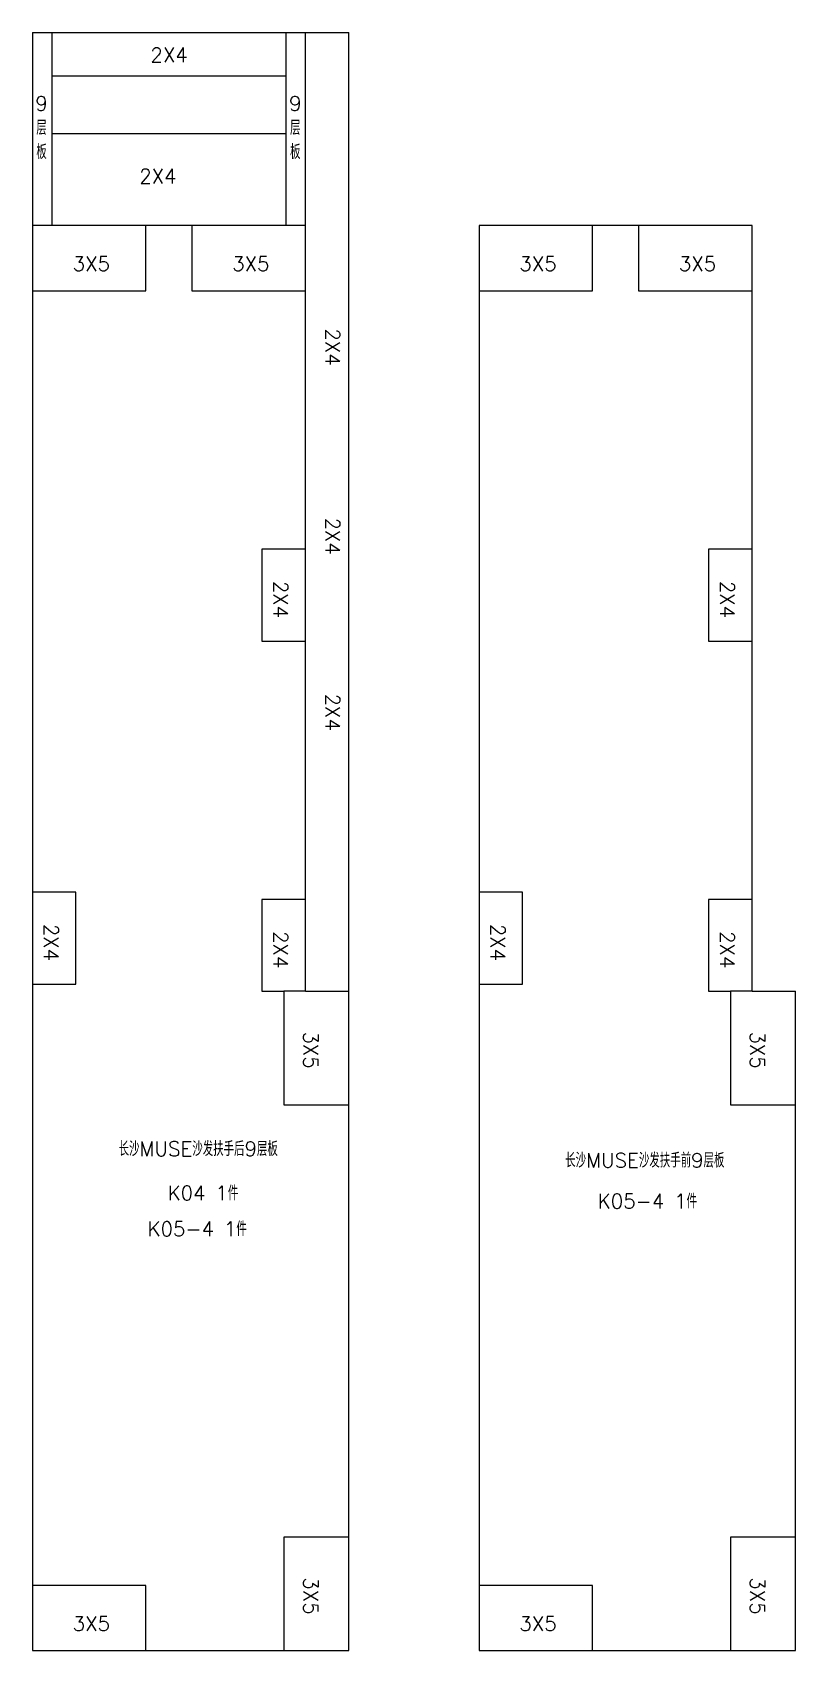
# Model space of a CAD drawing. Header units: millimetres. Extents: x 1211946 to 1266258, y -418433 to -400124.
# Drawn here: x 1249159 to 1249475, y -404479 to -403809 of the extents above; entities that cross this region are included whole.
import ezdxf

# ---------------------------------------------------------------- set-up
doc = ezdxf.new("R2010")
doc.units = ezdxf.units.MM
doc.header["$LTSCALE"] = 5
doc.layers.add('缝头内线', color=1, linetype='Continuous')
doc.styles.add('SIMPLEX', font='simplex.shx', dxfattribs={"bigfont": 'gbcbig.shx'})

msp = doc.modelspace()

# ---------------------------------------------------------------- texts
at = {"color": 1, "char_height": 6, "attachment_point": 5, "style": 'SIMPLEX'}
for s, insert in [('2X4', (1249215.43, -403818.7)), ('9\\P层\\P板', (1249162.67, -403848.84)), ('9\\P层\\P板', (1249267.67, -403848.84)), ('2X4', (1249210.82, -403868.92)), ('3X5', (1249183.28, -403905.17)), ('3X5', (1249249.28, -403905.17)), ('3X5', (1249368.11, -403905.17)), ('3X5', (1249434.11, -403905.17)), ('长沙MUSE沙发扶手后9层板', (1249227.51, -404271.63)), ('长沙MUSE沙发扶手前9层板', (1249412.31, -404276.38)), ('K04 1件', (1249229.48, -404289.88)), ('K05-4 1件', (1249413.38, -404293.3)), ('K05-4 1件', (1249227.06, -404304.76)), ('3X5', (1249183.28, -404468.17)), ('3X5', (1249368.11, -404468.17))]:
    msp.add_mtext(s, dxfattribs=dict(at, insert=insert))
at = {"color": 1, "char_height": 6, "attachment_point": 5, "rotation": 270, "style": 'SIMPLEX'}
for s, insert in [('2X4', (1249283.15, -403939.66)), ('2X4', (1249283.15, -404017.99)), ('2X4', (1249261.64, -404044.19)), ('2X4', (1249446.47, -404044.19)), ('2X4', (1249283.15, -404090.87)), ('2X4', (1249166.64, -404186.19)), ('2X4', (1249261.64, -404189.19)), ('2X4', (1249351.47, -404186.19)), ('2X4', (1249446.47, -404189.19)), ('3X5', (1249274.08, -404230.76)), ('3X5', (1249458.91, -404230.76)), ('3X5', (1249274.08, -404456.76)), ('3X5', (1249458.91, -404456.76))]:
    msp.add_mtext(s, dxfattribs=dict(at, insert=insert))

# ---------------------------------------------------------------- linework, layer by layer
for p, q in [((1249158.88, -403809.37), (1249289.88, -403809.37)), ((1249158.88, -403809.37), (1249158.88, -404479.37)), ((1249289.88, -404479.37), (1249289.88, -403809.37)), ((1249343.72, -403889.37), (1249343.72, -404479.37)), ((1249456.72, -403889.37), (1249343.72, -403889.37)), ((1249456.72, -404206.37), (1249456.72, -403889.37)), ((1249456.72, -404206.37), (1249474.72, -404206.37)), ((1249474.72, -404479.37), (1249474.72, -404206.37)), ((1249158.88, -404479.37), (1249289.88, -404479.37)), ((1249343.72, -404479.37), (1249474.72, -404479.37))]:
    msp.add_line(p, q)
at = {"color": 1}
msp.add_line((1249166.88, -403827.37), (1249263.88, -403827.37), dxfattribs=at)
at = {"layer": '缝头内线', "color": 1}
for p, q in [((1249166.88, -403809.37), (1249166.88, -403889.37)), ((1249263.88, -403889.37), (1249263.88, -403809.37)), ((1249271.88, -404206.37), (1249271.88, -403809.37)), ((1249263.88, -403851.37), (1249166.88, -403851.37)), ((1249271.88, -403889.37), (1249158.88, -403889.37)), ((1249271.88, -404206.37), (1249289.88, -404206.37))]:
    msp.add_line(p, q, dxfattribs=at)
for points in [[(1249158.88, -403916.37), (1249205.88, -403916.37), (1249205.88, -403889.37)], [(1249224.88, -403889.37), (1249224.88, -403916.37), (1249271.88, -403916.37)], [(1249343.72, -403916.37), (1249390.72, -403916.37), (1249390.72, -403889.37)], [(1249409.72, -403889.37), (1249409.72, -403916.37), (1249456.72, -403916.37)], [(1249271.88, -404023.37), (1249253.88, -404023.37), (1249253.88, -404061.37), (1249271.88, -404061.37)], [(1249456.72, -404023.37), (1249438.72, -404023.37), (1249438.72, -404061.37), (1249456.72, -404061.37)], [(1249158.88, -404203.37), (1249176.88, -404203.37), (1249176.88, -404165.37), (1249158.88, -404165.37)], [(1249271.88, -404168.37), (1249253.88, -404168.37), (1249253.88, -404206.37), (1249262.88, -404206.37)], [(1249343.72, -404203.37), (1249361.72, -404203.37), (1249361.72, -404165.37), (1249343.72, -404165.37)], [(1249456.72, -404168.37), (1249438.72, -404168.37), (1249438.72, -404206.37), (1249447.72, -404206.37)], [(1249271.88, -404206.37), (1249262.88, -404206.37), (1249262.88, -404253.37), (1249289.88, -404253.37)], [(1249456.72, -404206.37), (1249447.72, -404206.37), (1249447.72, -404253.37), (1249474.72, -404253.37)], [(1249289.88, -404432.37), (1249262.88, -404432.37), (1249262.88, -404479.37)], [(1249474.72, -404432.37), (1249447.72, -404432.37), (1249447.72, -404479.37)], [(1249205.88, -404479.37), (1249205.88, -404452.37), (1249158.88, -404452.37)], [(1249390.72, -404479.37), (1249390.72, -404452.37), (1249343.72, -404452.37)]]:
    msp.add_lwpolyline(points, dxfattribs=at)

msp.set_redraw_order([(e.dxf.handle, doc.entitydb.next_handle()) for e in msp.query("TEXT MTEXT ATTDEF DIMENSION ARC_DIMENSION")])  # texts and dimensions are drawn at this point

doc.saveas('drawing.dxf')
